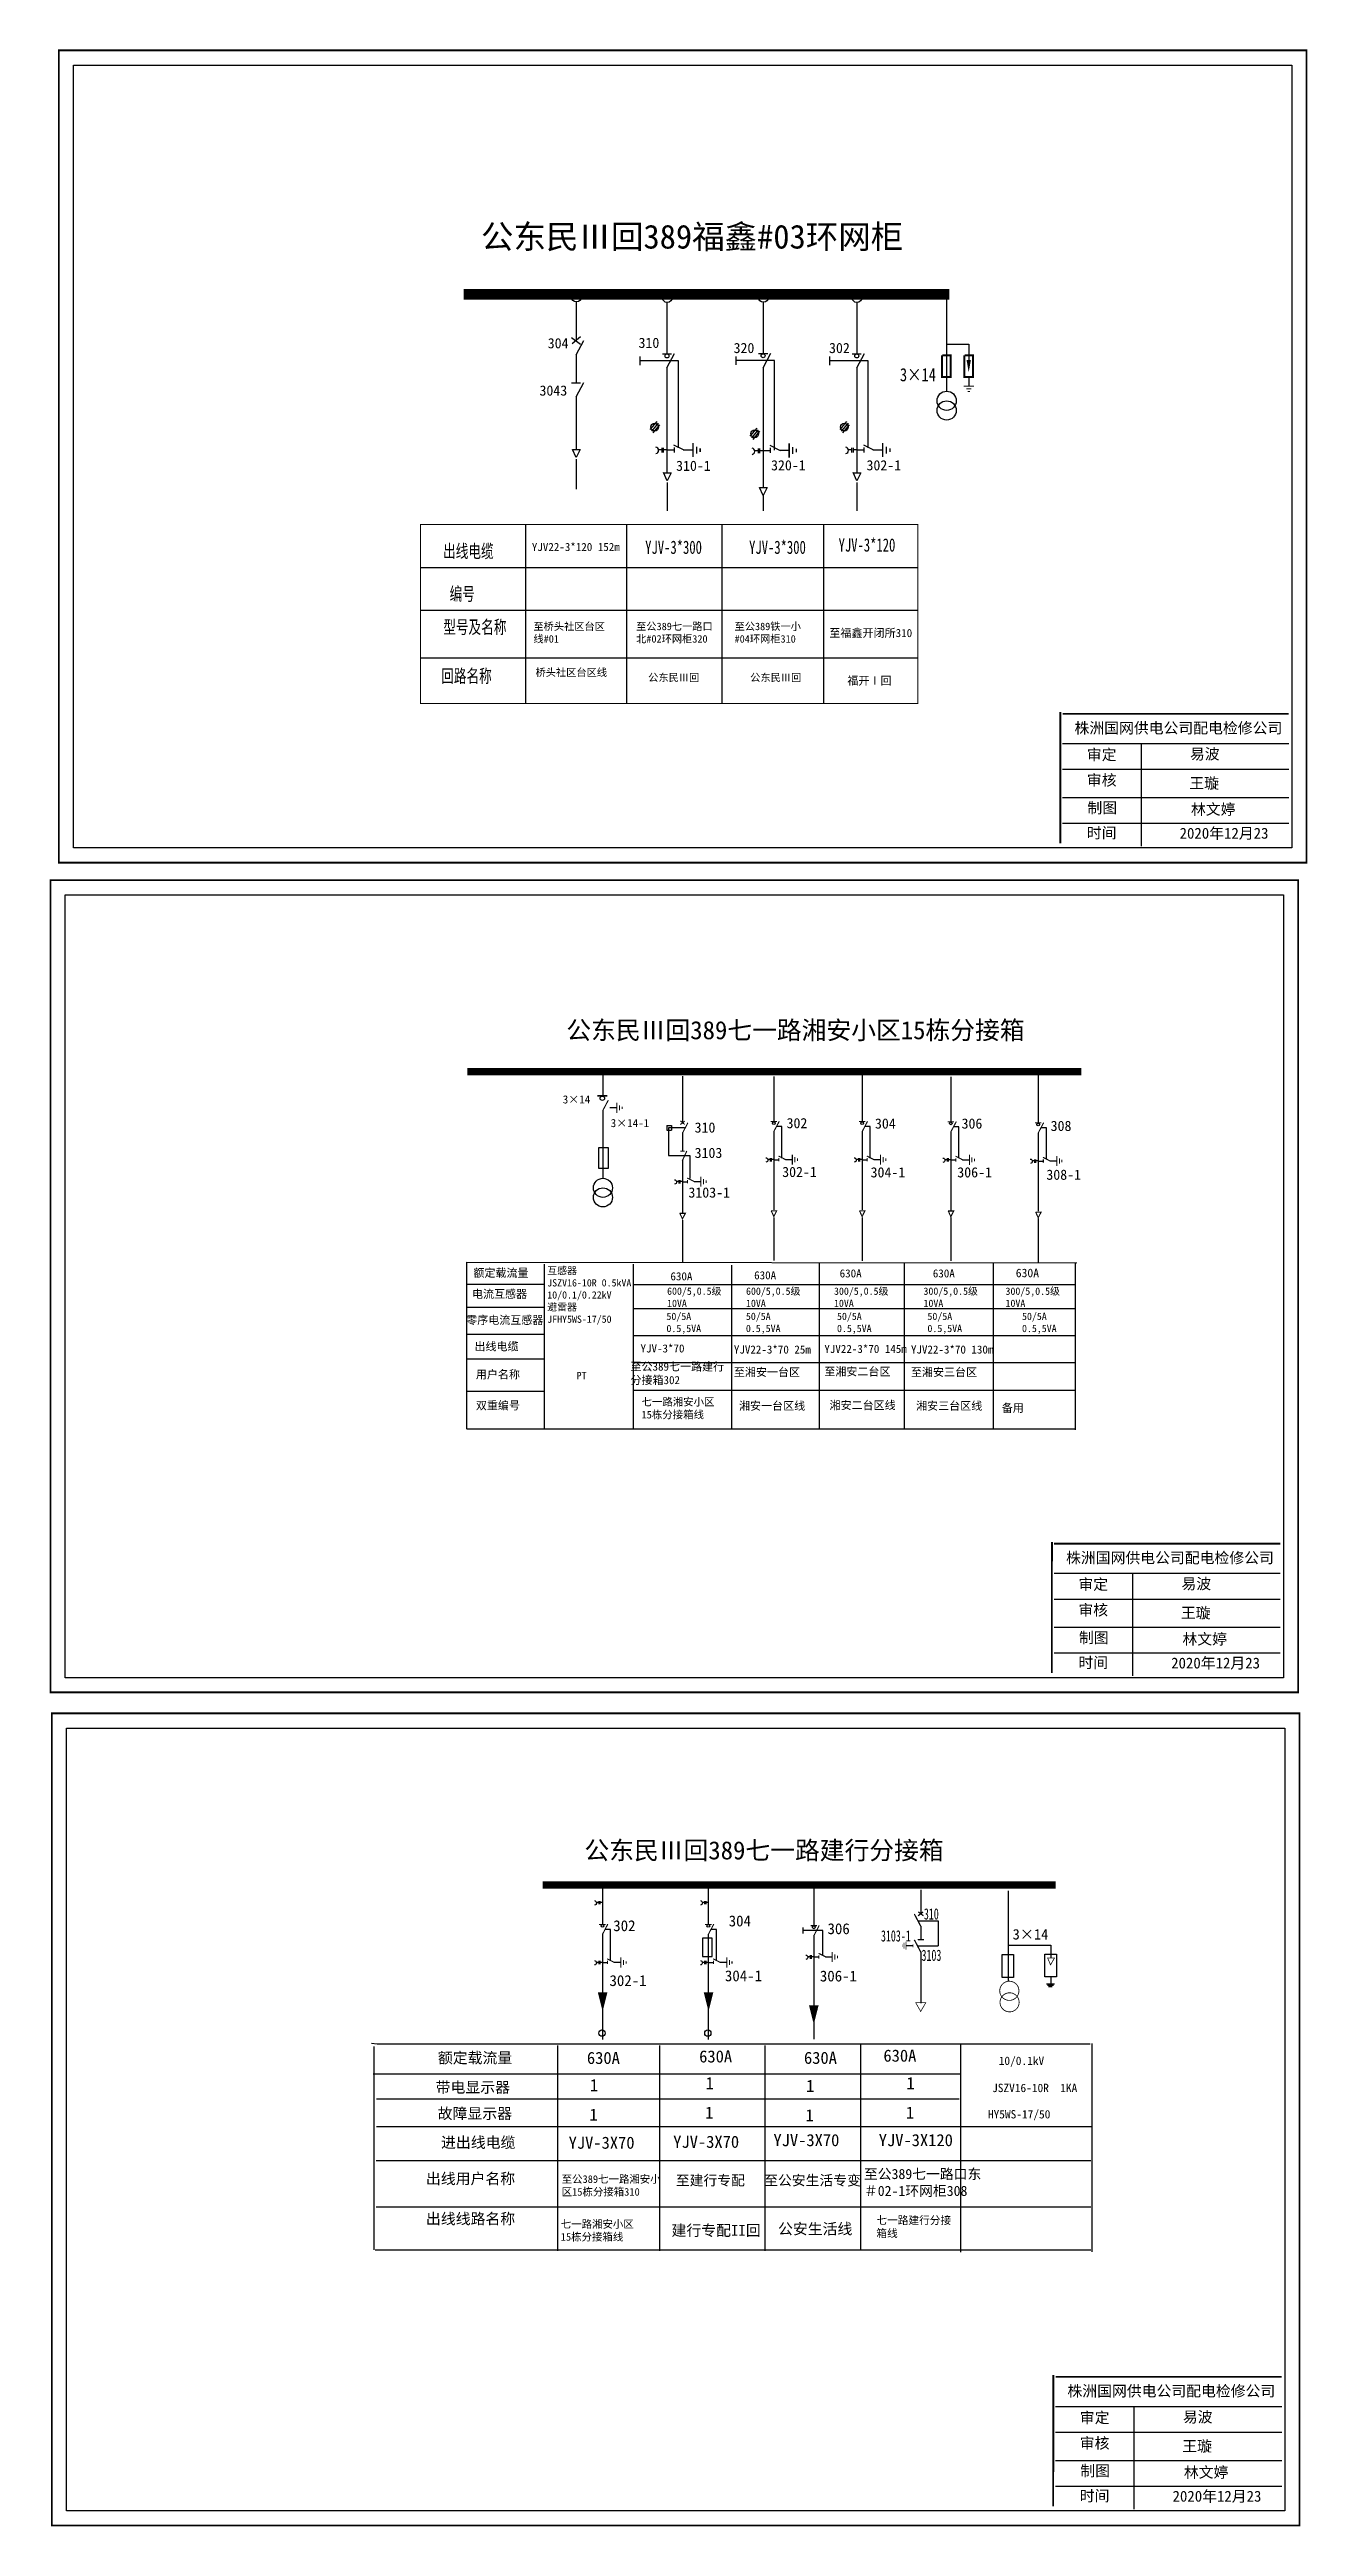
# Model space of a CAD drawing. Extents: x -57 to 343, y -124 to 126.
# Drawn here: x 216.5 to 343, y -124.4 to 124.8 of the extents above; entities that cross this region are included whole.
import ezdxf

# ---------------------------------------------------------------- set-up
doc = ezdxf.new("R2010")
doc.units = 0
doc.header["$LTSCALE"] = 0.774411
doc.linetypes.add('ACAD_ISO02W100', pattern=[15, 12, -3])
doc.linetypes.add('CENTER', pattern=[50.8, 31.75, -6.35, 6.35, -6.35])
doc.layers.get('0').update_dxf_attribs({"linetype": 'CONTINUOUS'})
for name, color, linetype in [('1', 7, 'CONTINUOUS'), ('110KV线路', 2, 'CONTINUOUS'), ('2', 7, 'CONTINUOUS')]:
    doc.layers.add(name, color=color, linetype=linetype)
doc.styles.add('DXFS', font='', dxfattribs={"width": 0.7})
doc.styles.add('HZ', font='')
doc.styles.add('hztxt_txtstyle_0.00_0_0', font='simkai.ttf')
doc.styles.add('hztxt_txtstyle_2.70_0_0', font='simkai.ttf', dxfattribs={"height": 2.7})
doc.styles.add('ST', font='', dxfattribs={"width": 0.8})
doc.styles.get("Standard").update_dxf_attribs({"font": '', "height": 2.5})
doc.styles.add('字体', font='', dxfattribs={"height": 2.5})
doc.styles.add('宋体', font='')
doc.styles.get('DXFS').set_extended_font_data('SimSun')
doc.styles.get('HZ').set_extended_font_data('SimSun')
doc.styles.get('ST').set_extended_font_data('SimSun')
doc.styles.get('Standard').set_extended_font_data('SimSun')
doc.styles.get('字体').set_extended_font_data('SimSun')
doc.styles.get('宋体').set_extended_font_data('SimSun')

msp = doc.modelspace()

# ---------------------------------------------------------------- texts
for s, p in [('304', (266.58, 94.72)), ('310', (275.71, 94.76)), ('320', (285.27, 94.24)), ('302', (294.87, 94.24)), ('3043', (265.75, 89.96)), ('310-1', (279.49, 82.39)), ('320-1', (289.04, 82.44)), ('302-1', (298.64, 82.44)), ('310', (281.35, 15.82)), ('302', (290.6, 16.26)), ('304', (299.49, 16.22)), ('306', (308.2, 16.22)), ('308', (317.16, 15.98)), ('3103', (281.35, 13.27)), ('3103-1', (280.73, 9.28)), ('302-1', (290.16, 11.35)), ('304-1', (299.05, 11.31)), ('306-1', (307.77, 11.31)), ('308-1', (316.73, 11.07))]:
    msp.add_text(s, height=1.024).set_placement(p)
at = {"style": 'HZ'}
for s, p in [('至福鑫开闭所310', (294.9, 65.67)), ('福开Ⅰ回', (296.71, 60.87))]:
    msp.add_text(s, height=0.815, dxfattribs=at).set_placement(p)
at = {"color": 0, "linetype": 'Continuous', "style": 'hztxt_txtstyle_2.70_0_0'}
for s, p in [('3×14', (268.09, 18.75)), ('3×14-1', (272.91, 16.37))]:
    msp.add_text(s, height=0.813, dxfattribs=at).set_placement(p)
at = {"style": '宋体', "width": 0.65}
for s, p in [('310', (304.41, -63.35)), ('3103-1', (300.09, -65.56)), ('3103', (304.17, -67.51))]:
    msp.add_text(s, height=1.13, dxfattribs=at).set_placement(p)
at = {"color": 0}
for s, height, p in [('3×14', 1.053, (313.34, -65.36)), ('10/0.1kV', 0.84, (311.94, -77.98)), ('JSZV16-10R  1KA', 0.8397, (311.27, -80.71)), ('HY5WS-17/50', 0.8397, (310.85, -83.36))]:
    msp.add_text(s, height=height, dxfattribs=at).set_placement(p)
at = {"color": 0, "linetype": 'Continuous', "attachment_point": 1}
for s, insert, char_height, width, style in [('{\\fSimSun|b0|i0|c134|p2;YJV22-3*120 152m}', (264.98, 75.14), 0.8125, 13.0993, 'hztxt_txtstyle_2.70_0_0'), ('\\f\uffbfﾬￌﾣﾤ_GB2312|b0|i0|c134|p49;审定', (320.8, 54.39, 0.01), 1.0944, 8.5588, '字体'), ('\\f\uffbfﾬￌﾣﾤ_GB2312|b0|i0|c134|p49;审核', (320.8, 51.82, 0.01), 1.0944, 8.5588, '字体'), ('\\f\uffbfﾬￌﾣﾤ_GB2312|b0|i0|c134|p49;制图', (320.86, 49.04, 0.01), 1.0944, 8.5588, '字体'), ('林文婷', (331.27, 48.89, 0.01), 1.094, 8.5588, '字体'), ('\\f\uffbfﾬￌﾣﾤ_GB2312|b0|i0|c134|p49;时间', (320.8, 46.52, 0.01), 1.0944, 8.5588, '字体'), ('{\\fSimSun|b0|i0|c134|p2;电流互感器}', (258.96, -0.01), 0.8125, 13.0993, 'hztxt_txtstyle_2.70_0_0'), ('{\\fSimSun|b0|i0|c134|p2;额定载流量}', (259.1, 2.11), 0.8125, 13.0993, 'hztxt_txtstyle_2.70_0_0'), ('\\A1;{\\fSimSun|b0|i0|c134|p2;互感器\\PJSZV16-10R 0.5kVA\\P10/0.1/0.22kV\\P避雷器\\PJFHY5WS-17/50}', (266.53, 2.29), 0.7313, 13.4846, 'hztxt_txtstyle_2.70_0_0'), ('\\A1;{\\fSimSun|b0|i0|c134|p2;600/5,0.5级\\P10VA}', (278.58, 0.23), 0.7313, 13.4846, 'hztxt_txtstyle_2.70_0_0'), ('{\\fSimSun|b0|i0|c134|p2;630A}', (278.92, 1.77), 0.8125, 13.0993, 'hztxt_txtstyle_2.70_0_0'), ('\\A1;{\\fSimSun|b0|i0|c134|p2;600/5,0.5级\\P10VA}', (286.52, 0.23), 0.7313, 13.4846, 'hztxt_txtstyle_2.70_0_0'), ('{\\fSimSun|b0|i0|c134|p2;630A}', (287.34, 1.87), 0.8125, 13.0993, 'hztxt_txtstyle_2.70_0_0'), ('\\A1;{\\fSimSun|b0|i0|c134|p2;300/5,0.5级\\P10VA}', (295.37, 0.23), 0.7313, 13.4846, 'hztxt_txtstyle_2.70_0_0'), ('{\\fSimSun|b0|i0|c134|p2;630A}', (295.94, 2.06), 0.8125, 13.0993, 'hztxt_txtstyle_2.70_0_0'), ('\\A1;{\\fSimSun|b0|i0|c134|p2;300/5,0.5级\\P10VA}', (304.37, 0.23), 0.7313, 13.4846, 'hztxt_txtstyle_2.70_0_0'), ('{\\fSimSun|b0|i0|c134|p2;630A}', (305.31, 2.06), 0.8125, 13.0993, 'hztxt_txtstyle_2.70_0_0'), ('\\A1;{\\fSimSun|b0|i0|c134|p2;300/5,0.5级\\P10VA}', (312.62, 0.23), 0.7313, 13.4846, 'hztxt_txtstyle_2.70_0_0'), ('{\\fSimSun|b0|i0|c134|p2;630A}', (313.65, 2.13), 0.8611, 6.9242, 'hztxt_txtstyle_0.00_0_0'), ('{\\fSimSun|b0|i0|c134|p2;50/5A\\P0.5,5VA}', (278.52, -2.3), 0.7313, 13.0993, 'hztxt_txtstyle_2.70_0_0'), ('{\\fSimSun|b0|i0|c134|p2;50/5A\\P0.5,5VA}', (286.51, -2.3), 0.7313, 13.0993, 'hztxt_txtstyle_2.70_0_0'), ('{\\fSimSun|b0|i0|c134|p2;50/5A\\P0.5,5VA}', (295.67, -2.3), 0.7313, 13.0993, 'hztxt_txtstyle_2.70_0_0'), ('{\\fSimSun|b0|i0|c134|p2;50/5A\\P0.5,5VA}', (304.77, -2.3), 0.7313, 13.0993, 'hztxt_txtstyle_2.70_0_0'), ('{\\fSimSun|b0|i0|c134|p2;50/5A\\P0.5,5VA}', (314.28, -2.3), 0.7313, 13.0993, 'hztxt_txtstyle_2.70_0_0'), ('{\\fSimSun|b0|i0|c134|p2;零序电流互感器}', (258.38, -2.63), 0.8125, 13.0993, 'hztxt_txtstyle_2.70_0_0'), ('{\\fSimSun|b0|i0|c134|p2;出线电缆}', (259.21, -5.29), 0.8125, 13.0993, 'hztxt_txtstyle_2.70_0_0'), ('{\\fSimSun|b0|i0|c134|p2;至公389七一路建行分接箱302}', (274.9, -7.32), 0.8125, 10.3046, 'hztxt_txtstyle_2.70_0_0'), ('{\\fSimSun|b0|i0|c134|p2;YJV-3*70 }', (275.91, -5.49), 0.8125, 13.0993, 'hztxt_txtstyle_2.70_0_0'), ('{\\fSimSun|b0|i0|c134|p2;YJV22-3*70 25m}', (285.3, -5.6), 0.8125, 13.0993, 'hztxt_txtstyle_2.70_0_0'), ('{\\fSimSun|b0|i0|c134|p2;YJV22-3*70 145m}', (294.4, -5.54), 0.8125, 13.0993, 'hztxt_txtstyle_2.70_0_0'), ('{\\fSimSun|b0|i0|c134|p2;YJV22-3*70 130m}', (303.11, -5.6), 0.8125, 13.0993, 'hztxt_txtstyle_2.70_0_0'), ('{\\fSimSun|b0|i0|c134|p2;用户名称}', (259.35, -8.11), 0.8125, 13.0993, 'hztxt_txtstyle_2.70_0_0'), ('{\\fSimSun|b0|i0|c134|p2;PT}', (269.48, -8.26), 0.7342, 5.7118, 'hztxt_txtstyle_0.00_0_0'), ('{\\fSimSun|b0|i0|c134|p2;至湘安一台区}', (285.3, -7.88), 0.8125, 10.3046, 'hztxt_txtstyle_2.70_0_0'), ('{\\fSimSun|b0|i0|c134|p2;至湘安二台区}', (294.4, -7.82), 0.8125, 10.3046, 'hztxt_txtstyle_2.70_0_0'), ('{\\fSimSun|b0|i0|c134|p2;至湘安三台区}', (303.11, -7.88), 0.8125, 10.3046, 'hztxt_txtstyle_2.70_0_0'), ('{\\fSimSun|b0|i0|c134|p2;双重编号}', (259.35, -11.23), 0.8125, 13.0993, 'hztxt_txtstyle_2.70_0_0'), ('{\\fSimSun|b0|i0|c134|p2;湘安一台区线}', (285.82, -11.27), 0.8125, 10.3046, 'hztxt_txtstyle_2.70_0_0'), ('{\\fSimSun|b0|i0|c134|p2;湘安二台区线}', (294.92, -11.21), 0.8125, 10.3046, 'hztxt_txtstyle_2.70_0_0'), ('{\\fSimSun|b0|i0|c134|p2;湘安三台区线}', (303.63, -11.27), 0.8125, 10.3046, 'hztxt_txtstyle_2.70_0_0'), ('{\\fSimSun|b0|i0|c134|p2;备用}', (312.24, -11.48), 0.8125, 10.3046, 'hztxt_txtstyle_2.70_0_0'), ('\\f\uffbfﾬￌﾣﾤ_GB2312|b0|i0|c134|p49;审定', (319.95, -29.08, 0.01), 1.0944, 8.5588, '字体'), ('\\f\uffbfﾬￌﾣﾤ_GB2312|b0|i0|c134|p49;审核', (319.95, -31.66, 0.01), 1.0944, 8.5588, '字体'), ('\\f\uffbfﾬￌﾣﾤ_GB2312|b0|i0|c134|p49;制图', (320.01, -34.44, 0.01), 1.0944, 8.5588, '字体'), ('林文婷', (330.42, -34.59, 0.01), 1.094, 8.5588, '字体'), ('\\f\uffbfﾬￌﾣﾤ_GB2312|b0|i0|c134|p49;时间', (319.95, -36.95, 0.01), 1.0944, 8.5588, '字体'), ('\\f\uffbfﾬￌﾣﾤ_GB2312|b0|i0|c134|p49;审定', (320.09, -112.91, 0.01), 1.0944, 8.5588, '字体'), ('\\f\uffbfﾬￌﾣﾤ_GB2312|b0|i0|c134|p49;审核', (320.09, -115.48, 0.01), 1.0944, 8.5588, '字体'), ('\\f\uffbfﾬￌﾣﾤ_GB2312|b0|i0|c134|p49;制图', (320.15, -118.26, 0.01), 1.0944, 8.5588, '字体'), ('林文婷', (330.56, -118.41, 0.01), 1.094, 8.5588, '字体'), ('\\f\uffbfﾬￌﾣﾤ_GB2312|b0|i0|c134|p49;时间', (320.09, -120.78, 0.01), 1.0944, 8.5588, '字体')]:
    msp.add_mtext(s, dxfattribs=dict(at, insert=insert, char_height=char_height, width=width, style=style))
at = {"color": 1, "char_height": 0.7533, "attachment_point": 1}
for s, insert, width in [('{\\C7;至桥头社区台区线#01}', (265.14, 67.12), 7.8617), ('{\\C7;至公389七一路口北#02环网柜320}', (275.47, 67.12), 7.8617), ('{\\C7;至公389铁一小#04环网柜310}', (285.37, 67.12), 7.8617), ('{\\C7;桥头社区台区线}', (265.35, 62.49), 7.8617), ('{\\C7;公东民Ⅲ回}', (276.68, 61.97), 6.3437), ('{\\C7;公东民Ⅲ回}', (286.94, 61.97), 6.3437)]:
    msp.add_mtext(s, dxfattribs=dict(at, insert=insert, width=width))
at = {"color": 7, "linetype": 'Continuous', "attachment_point": 1, "style": '字体'}
for s, insert, char_height, width in [('株洲国网供电公司配电检修公司', (319.56, 57.07), 1.0944, 29.9201), ('易波', (331.17, 54.46, 0.01), 1.094, 8.5588), ('王璇', (331.11, 51.52, 0.01), 1.094, 8.5588), ('2020年12月23', (330.13, 46.48, 0.01), 1.094, 16.0081), ('株洲国网供电公司配电检修公司', (318.71, -26.41), 1.0944, 29.9201), ('易波', (330.32, -29.02, 0.01), 1.094, 8.5588), ('王璇', (330.26, -31.95, 0.01), 1.094, 8.5588), ('2020年12月23', (329.28, -37, 0.01), 1.094, 16.0081), ('株洲国网供电公司配电检修公司', (318.85, -110.23), 1.0944, 29.9201), ('易波', (330.46, -112.84, 0.01), 1.094, 8.5588), ('王璇', (330.4, -115.78, 0.01), 1.094, 8.5588), ('2020年12月23', (329.42, -120.82, 0.01), 1.094, 16.0081)]:
    msp.add_mtext(s, dxfattribs=dict(at, insert=insert, char_height=char_height, width=width))
at = {"color": 1, "linetype": 'Continuous', "attachment_point": 1, "style": '字体'}
for s, insert, char_height, width in [('{\\C7;七一路湘安小区\\P15栋分接箱线}', (276.01, -10.89), 0.7683, 10.8533), ('{\\C7;至公389七一路湘安小区15栋分接箱310}', (267.98, -89.08), 0.7683, 10.8533), ('{\\f\uffbfﾬￌﾣﾤ_GB2312|b0|i0|c134|p49;\\C7;至建行专配}', (279.46, -89.08), 1.0186, 10.8533), ('{\\f\uffbfﾬￌﾣﾤ_GB2312|b0|i0|c134|p49;\\C7;至公安生活专变}', (288.35, -89.08), 1.0186, 10.8533), ('{\\C7;至公389七一路口东＃02-1环网柜308}', (298.38, -88.44), 1.0186, 12.0927), ('{\\C7;七一路湘安小区\\P15栋分接箱线}', (267.89, -93.61), 0.7683, 10.8533), ('{\\C7;七一路建行分接箱线}', (299.63, -93.21), 0.7883, 8.1139)]:
    msp.add_mtext(s, dxfattribs=dict(at, insert=insert, char_height=char_height, width=width))
at = {"layer": '1'}
for s, style, width, p in [('3×14', 'ST', 0.8, (302, 91.4)), ('出线电缆', 'DXFS', 0.7, (256.05, 73.65)), ('YJV-3*300', 'DXFS', 0.7, (276.38, 74.04)), ('YJV-3*300', 'DXFS', 0.7, (286.83, 74.04)), ('YJV-3*120', 'DXFS', 0.7, (295.83, 74.27)), ('编号', 'DXFS', 0.7, (256.71, 69.35)), ('型号及名称', 'DXFS', 0.7, (256.07, 66.01))]:
    msp.add_text(s, height=1.332, dxfattribs=dict(at, style=style, width=width)).set_placement(p)
at = {"layer": '1', "style": 'HZ'}
for s, height, p in [('公东民Ⅲ回389七一路湘安小区15栋分接箱', 1.8271, (268.45, 25.21)), ('公东民Ⅲ回389七一路建行分接箱', 1.8271, (270.27, -57.3)), ('302', 1.096, (273.17, -64.52)), ('304', 1.096, (284.78, -64.04)), ('306', 1.096, (294.72, -64.82)), ('302-1', 1.096, (272.79, -70.04)), ('304-1', 1.096, (284.4, -69.56)), ('306-1', 1.096, (293.95, -69.58)), ('额定载流量', 1.096, (255.53, -77.81)), ('带电显示器', 1.096, (255.31, -80.77)), ('故障显示器', 1.096, (255.51, -83.41)), ('进出线电缆', 1.096, (255.85, -86.32)), ('出线用户名称', 1.096, (254.33, -89.96)), ('出线线路名称', 1.096, (254.33, -94)), ('建行专配II回', 1.096, (279.03, -95.17)), ('公安生活线', 1.096, (289.74, -95.02))]:
    msp.add_text(s, height=height, dxfattribs=at).set_placement(p)
at = {"layer": '1'}
for s, height, p in [('630A', 1.218, (270.52, -77.88)), ('630A', 1.218, (281.81, -77.73)), ('630A', 1.218, (292.35, -77.87)), ('630A', 1.218, (300.34, -77.65)), ('1', 1.22, (270.82, -80.62)), ('1', 1.22, (282.46, -80.42)), ('1', 1.22, (292.56, -80.69)), ('1', 1.22, (302.65, -80.42)), ('1', 1.22, (282.41, -83.39)), ('1', 1.22, (302.6, -83.39)), ('1', 1.22, (270.77, -83.59)), ('1', 1.22, (292.5, -83.66)), ('YJV-3X70', 1.218, (268.68, -86.41)), ('YJV-3X70', 1.218, (279.2, -86.32)), ('YJV-3X70', 1.218, (289.28, -86.15)), ('YJV-3X120', 1.218, (299.87, -86.15))]:
    msp.add_text(s, height=height, dxfattribs=at).set_placement(p)
at = {"layer": '1', "attachment_point": 1}
for s, insert, char_height, width, style in [('公东民Ⅲ回389福鑫#03环网柜', (259.86, 107.15), 2.397, 44.1437, '宋体'), ('回路名称', (255.86, 62.42), 1.332, 7.1297, 'DXFS')]:
    msp.add_mtext(s, dxfattribs=dict(at, insert=insert, char_height=char_height, width=width, style=style))

# ---------------------------------------------------------------- blocks, each defined once
blk = doc.blocks.new('JD')
for points in [[(-2, 0.2), (-2, -0.2), (2, 0.2), (2, -0.2)], [(1, -1.2), (1, -0.8), (-1, -1.2), (-1, -0.8)], [(-0.5, -1.8), (-0.5, -2.2), (0.5, -1.8), (0.5, -2.2)]]:
    blk.add_trace(points)

# ---------------------------------------------------------------- linework, layer by layer
for p, q in [((269.44, 99.36), (269.44, 95.48)), ((278.57, 99.33), (278.57, 94.19)), ((288.24, 99.35), (288.24, 94.21)), ((297.66, 99.33), (297.66, 94.19)), ((269.43, 94.07), (270.2, 95.52)), ((269.44, 94.05), (269.44, 91.26)), ((275.83, 93.89), (275.83, 93.03)), ((278.12, 94.17), (279.03, 94.17)), ((278.57, 92.75), (279.34, 94.21)), ((278.57, 92.79), (278.57, 82.24)), ((285.5, 93.91), (285.5, 93.05)), ((287.79, 94.19), (288.7, 94.19)), ((288.24, 92.77), (289.01, 94.23)), ((288.24, 92.81), (288.24, 80.69)), ((294.92, 93.89), (294.92, 93.03)), ((297.21, 94.17), (298.11, 94.17)), ((297.66, 92.75), (298.43, 94.21)), ((297.66, 92.79), (297.66, 82.24)), ((268.98, 91.25), (269.88, 91.25)), ((269.43, 89.83), (270.2, 91.29)), ((269.44, 89.8), (269.44, 84.57)), ((277.54, 87.36), (276.86, 86.54)), ((296.63, 87.36), (295.95, 86.54)), ((277.69, 87.2), (277.02, 86.38)), ((277.83, 87.03), (277.15, 86.22)), ((279.24, 85), (280.27, 84.49)), ((279.28, 84.73), (279.28, 84.25)), ((287.6, 86.69), (286.92, 85.88)), ((287.75, 86.53), (287.07, 85.72)), ((287.89, 86.37), (287.21, 85.55)), ((288.91, 84.96), (289.94, 84.45)), ((296.78, 87.2), (296.1, 86.38)), ((296.91, 87.03), (296.23, 86.22)), ((298.33, 85), (299.35, 84.49)), ((298.37, 84.73), (298.37, 84.25)), ((269.06, 84.53), (269.84, 84.53)), ((269.44, 83.74), (269.07, 84.54)), ((269.84, 84.53), (269.44, 83.74)), ((278.06, 84.5), (277.73, 84.5)), ((278.06, 84.71), (278.06, 84.25)), ((278.2, 84.71), (278.2, 84.25)), ((278.57, 84.5), (278.2, 84.5)), ((278.57, 84.49), (279.28, 84.49)), ((280.21, 84.51), (281.17, 84.51)), ((287.73, 84.41), (287.4, 84.41)), ((287.73, 84.63), (287.73, 84.16)), ((287.87, 84.63), (287.87, 84.16)), ((288.24, 84.41), (287.87, 84.41)), ((288.24, 84.45), (288.95, 84.45)), ((288.95, 84.69), (288.95, 84.21)), ((289.88, 84.47), (290.84, 84.47)), ((297.14, 84.5), (296.82, 84.5)), ((297.14, 84.71), (297.14, 84.25)), ((297.29, 84.71), (297.29, 84.25)), ((297.66, 84.5), (297.29, 84.5)), ((297.66, 84.49), (298.37, 84.49)), ((299.29, 84.51), (300.26, 84.51)), ((278.2, 82.19), (278.98, 82.19)), ((278.58, 81.4), (278.21, 82.21)), ((278.98, 82.19), (278.58, 81.4)), ((287.87, 80.7), (288.65, 80.7)), ((288.25, 79.91), (287.88, 80.71)), ((288.65, 80.7), (288.25, 79.91)), ((297.28, 82.19), (298.06, 82.19)), ((297.66, 81.4), (297.29, 82.21)), ((298.06, 82.19), (297.66, 81.4)), ((264.34, 76.99), (264.34, 58.99)), ((274.5, 76.99), (274.5, 58.99)), ((284.1, 76.99), (284.1, 58.99)), ((294.31, 76.99), (294.31, 58.99)), ((304.09, -60.35), (304.09, -62.82)), ((303.81, -63.48), (305.85, -63.48)), ((304.09, -64.01), (304.09, -65.37)), ((305.85, -63.48), (305.85, -66)), ((303.32, -66), (302.63, -66)), ((303.77, -66), (305.85, -66)), ((304.09, -66.61), (304.09, -71.75))]:
    msp.add_line(p, q)
at = {"color": 0, "linetype": 'Continuous'}
for p, q in [((268.98, 95.82), (269.88, 95.14)), ((269.88, 95.86), (269.03, 95.18)), ((318.36, 54.96, 0.01), (341.11, 54.96, 0.01)), ((326.25, 54.96, 0.01), (326.25, 44.62, 0.01)), ((318.36, 52.37, 0.01), (341.11, 52.37, 0.01)), ((318.36, 49.54, 0.01), (341.11, 49.54, 0.01)), ((318.36, 46.95, 0.01), (341.11, 46.95, 0.01)), ((258.41, 2.77), (319.8, 2.71)), ((258.44, -14.03), (258.44, 2.77)), ((266.22, 2.59), (266.22, -14.03)), ((275.16, 2.59), (275.16, -14.03)), ((293.87, 2.74), (293.87, -14.02)), ((302.44, 2.74), (302.44, -14.02)), ((311.37, 2.73), (311.37, -14.04)), ((319.62, 2.67), (319.62, -14.09)), ((275.16, 0.53), (319.62, 0.53)), ((285.06, 2.48), (285.06, -14.02)), ((275.16, -1.88), (319.62, -1.88)), ((275.16, -4.58), (319.62, -4.58)), ((275.16, -7.31), (319.62, -7.31)), ((275.16, -10.09), (319.62, -10.09)), ((319.62, -14.03), (258.49, -14.03)), ((317.5, -28.51, 0.01), (340.26, -28.51, 0.01)), ((325.4, -28.51, 0.01), (325.4, -38.85, 0.01)), ((317.5, -31.11, 0.01), (340.26, -31.11, 0.01)), ((317.5, -33.93, 0.01), (340.26, -33.93, 0.01)), ((317.5, -36.52, 0.01), (340.26, -36.52, 0.01)), ((312.89, -65.92), (317.17, -65.92)), ((317.17, -65.92), (317.17, -67.2)), ((317.18, -69.12), (317.18, -69.87)), ((317.54, -69.85), (316.75, -69.85)), ((317.43, -69.98), (316.85, -69.98)), ((317.32, -70.13), (316.94, -70.13)), ((317.65, -112.34, 0.01), (340.4, -112.34, 0.01)), ((325.54, -112.34, 0.01), (325.54, -122.68, 0.01)), ((317.65, -114.93, 0.01), (340.4, -114.93, 0.01)), ((317.65, -117.76, 0.01), (340.4, -117.76, 0.01)), ((317.65, -120.35, 0.01), (340.4, -120.35, 0.01))]:
    msp.add_line(p, q, dxfattribs=at)
at = {"linetype": 'ACAD_ISO02W100'}
for p, q in [((279.72, 93.46), (275.83, 93.46)), ((279.72, 84.72), (279.72, 93.46)), ((289.39, 93.48), (285.5, 93.48)), ((289.39, 84.46), (289.39, 93.48)), ((298.8, 93.46), (294.92, 93.46)), ((298.8, 84.72), (298.8, 93.46))]:
    msp.add_line(p, q, dxfattribs=at)
at = {"linetype": 'CENTER'}
for p, q in [((269.44, 83.57), (269.44, 80.55)), ((278.58, 81.23), (278.58, 78.36)), ((288.25, 79.95), (288.25, 78.38)), ((297.66, 81.23), (297.66, 78.36))]:
    msp.add_line(p, q, dxfattribs=at)
at = {"linetype": 'Continuous'}
for p, q in [((253.79, 72.68), (303.8, 72.68)), ((253.79, 68.38), (303.8, 68.38)), ((253.79, 63.59), (303.8, 63.59))]:
    msp.add_line(p, q, dxfattribs=at)
at = {"color": 0}
for p, q in [((272.11, 21.96), (272.11, 19.55)), ((280.13, 21.5), (280.13, 16.8)), ((289.31, 21.46), (289.31, 16.94)), ((298.2, 21.93), (298.2, 16.94)), ((307.12, 21.44), (307.12, 16.92)), ((315.91, 21.8), (315.91, 16.81)), ((272.12, 18.06), (272.12, 11.23)), ((272.84, 18.33), (273.53, 18.33)), ((278.57, 16.54), (279.01, 16.54)), ((278.57, 16.54), (278.57, 16.06)), ((278.57, 16.06), (279.01, 16.06)), ((279.01, 16.54), (279.01, 16.06)), ((280.13, 15.8), (280.13, 13.99)), ((289.31, 15.94), (289.31, 8.04)), ((298.2, 15.94), (298.2, 8.04)), ((307.12, 15.92), (307.12, 8.01)), ((315.91, 15.81), (315.91, 7.91)), ((280.13, 13.08), (280.13, 7.73)), ((289.31, 13.09), (289.82, 13.09)), ((290.48, 13.11), (291.17, 13.11)), ((298.2, 13.09), (298.7, 13.09)), ((299.36, 13.11), (300.05, 13.11)), ((307.12, 13.07), (307.63, 13.07)), ((308.29, 13.09), (308.98, 13.09)), ((315.91, 12.96), (316.42, 12.96)), ((317.08, 12.98), (317.77, 12.98)), ((280.13, 10.88), (280.63, 10.88)), ((281.29, 10.9), (281.98, 10.9)), ((266.29, 0.52), (258.45, 0.52)), ((266.26, -1.79), (258.42, -1.79)), ((266.26, -4.51), (258.42, -4.51)), ((266.23, -6.99), (258.39, -6.99)), ((266.26, -10.22), (258.42, -10.22)), ((312.88, -60.47), (312.88, -69.57))]:
    msp.add_line(p, q, dxfattribs=at)
at = {"color": 0, "linetype": 'ACAD_ISO02W100'}
for p, q in [((280.35, 16.29), (278.71, 16.29)), ((278.71, 16.29), (278.71, 13.5)), ((278.71, 13.5), (280.87, 13.5)), ((280.87, 13.5), (280.87, 11.2))]:
    msp.add_line(p, q, dxfattribs=at)
at = {"color": 0, "linetype": 'CENTER'}
for p, q in [((280.13, 7.01), (280.13, 2.79)), ((289.32, 7.29), (289.32, 2.94)), ((298.2, 7.29), (298.2, 2.9)), ((307.12, 7.27), (307.12, 2.92)), ((315.91, 7.16), (315.91, 2.77))]:
    msp.add_line(p, q, dxfattribs=at)
at = {"color": 0, "linetype": 'Continuous', "const_width": 0.182, "elevation": 0.01}
for points in [[(217.41, 124.69), (342.9, 124.69), (342.9, 42.98), (217.41, 42.98)], [(216.56, 41.21), (342.05, 41.21), (342.05, -40.49), (216.56, -40.49)], [(216.7, -42.61), (342.19, -42.61), (342.19, -124.32), (216.7, -124.32)]]:
    msp.add_lwpolyline(points, close=True, dxfattribs=at)
at = {"color": 0, "linetype": 'Continuous', "elevation": 0.01}
for points in [[(218.89, 123.21), (341.42, 123.21), (341.42, 44.46), (218.89, 44.46)], [(218.04, 39.73), (340.57, 39.73), (340.57, -39.02), (218.04, -39.02)], [(218.18, -44.09), (340.71, -44.09), (340.71, -122.84), (218.18, -122.84)]]:
    msp.add_lwpolyline(points, close=True, dxfattribs=at)
for points, const_width in [([(258.12, 100.14), (306.98, 100.14)], 1.08), ([(304.09, -64.01), (303.45, -62.8)], 0.128), ([(304.34, -62.58), (303.82, -62.98)], 0.128), ([(303.85, -62.58), (304.37, -62.98)], 0.128), ([(302.23, -65.85), (302.23, -66.13)], 0.056), ([(302.42, -65.68), (302.42, -66.29)], 0.056), ([(302.62, -65.59), (302.62, -66.38)], 0.056), ([(303.32, -65.86), (303.32, -66.14)], 0.056), ([(304.09, -66.61), (303.45, -65.39)], 0.128), ([(304.42, -65.38), (303.77, -65.36)], 0.128)]:
    msp.add_lwpolyline(points, dxfattribs=dict(const_width=const_width))
at = {"linetype": 'Continuous', "const_width": 0.108}
msp.add_lwpolyline([(269.37, 76.99), (253.79, 76.99), (253.79, 58.99), (303.8, 58.99), (303.81, 76.99), (269.37, 76.99)], dxfattribs=at)
at = {"color": 0, "linetype": 'Continuous', "const_width": 0.182, "elevation": 0.01}
for points in [[(318.14, 58.12), (318.13, 44.92)], [(317.29, -25.36), (317.28, -38.55)], [(317.43, -109.18), (317.42, -122.38)]]:
    msp.add_lwpolyline(points, dxfattribs=at)
at = {"color": 0, "linetype": 'Continuous', "const_width": 0.182}
for points in [[(318.36, 57.94), (341.11, 57.94)], [(317.5, -25.54), (340.26, -25.54)], [(317.65, -109.36), (340.4, -109.36)]]:
    msp.add_lwpolyline(points, dxfattribs=at)
at = {"color": 0}
for points, const_width in [([(258.49, 21.96), (320.23, 21.96)], 0.731), ([(271.56, 19.52), (272.58, 19.52)], 0.174), ([(272.12, 18.04), (272.67, 19.08)], 0.11), ([(279.92, 16.63), (280.36, 16.97)], 0.11), ([(279.92, 17), (280.35, 16.64)], 0.11), ([(280.13, 15.77), (280.68, 16.81)], 0.11), ([(288.99, 16.93), (289.64, 16.93)], 0.11), ([(289.31, 15.91), (289.86, 16.95)], 0.11), ([(297.87, 16.93), (298.52, 16.93)], 0.11), ([(298.2, 15.91), (298.74, 16.95)], 0.11), ([(306.8, 16.9), (307.45, 16.9)], 0.11), ([(307.12, 15.89), (307.67, 16.93)], 0.11), ([(315.59, 16.8), (316.23, 16.8)], 0.11), ([(315.91, 15.78), (316.46, 16.82)], 0.11), ([(279.93, 13.96), (280.34, 13.96)], 0.11), ([(280.1, 12.95), (280.57, 13.98)], 0.11), ([(289.79, 13.46), (290.52, 13.09)], 0.11), ([(289.82, 13.26), (289.82, 12.93)], 0.11), ([(298.67, 13.46), (299.4, 13.09)], 0.11), ([(298.7, 13.26), (298.7, 12.93)], 0.11), ([(307.6, 13.44), (308.33, 13.07)], 0.11), ([(307.63, 13.24), (307.63, 12.9)], 0.11), ([(316.39, 13.33), (317.12, 12.96)], 0.11), ([(316.42, 13.13), (316.42, 12.8)], 0.11), ([(280.6, 11.25), (281.34, 10.88)], 0.11), ([(280.63, 11.05), (280.63, 10.71)], 0.11), ([(279.86, 7.7), (280.42, 7.7), (280.13, 7.13), (279.86, 7.71)], 0.11), ([(289.04, 7.95), (289.6, 7.95), (289.32, 7.38), (289.05, 7.96)], 0.11), ([(297.93, 7.95), (298.48, 7.95), (298.2, 7.38), (297.93, 7.96)], 0.11), ([(306.85, 7.93), (307.41, 7.93), (307.12, 7.36), (306.86, 7.94)], 0.11), ([(315.64, 7.82), (316.2, 7.82), (315.91, 7.25), (315.65, 7.83)], 0.11)]:
    msp.add_lwpolyline(points, dxfattribs=dict(at, const_width=const_width))
at = {"color": 0, "linetype": 'ACAD_ISO02W100'}
for points in [[(290.13, 13.26), (290.13, 16.42), (289.58, 16.42)], [(299.01, 13.26), (299.01, 16.42), (298.46, 16.42)], [(307.94, 13.23), (307.94, 16.4), (307.39, 16.4)], [(316.73, 13.13), (316.73, 16.29), (316.18, 16.29)]]:
    msp.add_lwpolyline(points, dxfattribs=at)
at = {"color": 0}
for points in [[(271.69, 14.28), (271.69, 12.23), (272.7, 12.23), (272.7, 14.3), (271.69, 14.3)], [(288.94, 13.1), (288.71, 13.1)], [(288.94, 13.25), (288.94, 12.92)], [(289.05, 13.25), (289.05, 12.92)], [(289.31, 13.1), (289.05, 13.1)], [(297.83, 13.1), (297.6, 13.1)], [(297.83, 13.25), (297.83, 12.92)], [(297.93, 13.25), (297.93, 12.92)], [(298.19, 13.1), (297.93, 13.1)], [(306.75, 13.08), (306.52, 13.08)], [(306.75, 13.23), (306.75, 12.9)], [(306.86, 13.23), (306.86, 12.9)], [(307.12, 13.08), (306.86, 13.08)], [(315.54, 12.97), (315.31, 12.97)], [(315.54, 13.12), (315.54, 12.79)], [(315.64, 13.12), (315.64, 12.79)], [(315.91, 12.97), (315.64, 12.97)], [(279.76, 10.89), (279.53, 10.89)], [(279.76, 11.04), (279.76, 10.71)], [(279.86, 11.04), (279.86, 10.71)], [(280.13, 10.89), (279.86, 10.89)]]:
    msp.add_lwpolyline(points, dxfattribs=at)
for points in [[(288.52, 13.29, -0.877934), (288.53, 12.84)], [(297.4, 13.29, -0.877934), (297.41, 12.84)], [(306.33, 13.26, -0.877934), (306.33, 12.82)], [(315.11, 13.16, -0.877934), (315.12, 12.71)], [(279.33, 11.08, -0.877934), (279.34, 10.63)]]:
    msp.add_lwpolyline(points, format="xyb", dxfattribs=at)
at = {"color": 0, "linetype": 'Continuous'}
for points in [[(312.27, -66.88), (313.44, -66.88), (313.44, -69.17), (312.27, -69.17)], [(316.59, -66.82), (317.76, -66.82), (317.76, -69.12), (316.59, -69.12)]]:
    msp.add_lwpolyline(points, close=True, dxfattribs=at)
at = {"color": 0}
for points, const_width in [([(316.86, -67.23), (317.15, -67.91), (317.54, -67.23)], 0.0786), ([(303.58, -71.7), (304.09, -72.6), (304.61, -71.7)], 0.0721)]:
    msp.add_lwpolyline(points, close=True, dxfattribs=dict(at, const_width=const_width))
at = {"const_width": 0.0815}
for points in [[(313.97, -70.52, -1), (312.04, -70.52, -1)], [(313.99, -71.68, -1), (312.07, -71.68, -1)]]:
    msp.add_lwpolyline(points, format="xyb", close=True, dxfattribs=at)
for centre, radius in [((269.46, 99.9), 0.51), ((278.6, 99.84), 0.51), ((288.27, 99.87), 0.51), ((297.68, 99.84), 0.51), ((278.57, 93.95), 0.197), ((288.24, 93.97), 0.197), ((297.66, 93.95), 0.197), ((277.33, 86.79), 0.388), ((287.39, 86.12), 0.388), ((296.41, 86.79), 0.388)]:
    msp.add_circle(centre, radius)
at = {"color": 0}
for centre, radius in [((272.07, 19.27), 0.223), ((289.31, 16.77), 0.141), ((298.2, 16.77), 0.141), ((307.12, 16.75), 0.141), ((315.91, 16.64), 0.141)]:
    msp.add_circle(centre, radius, dxfattribs=at)
for centre in [(277.42, 84.45), (296.51, 84.45), (287.09, 84.36)]:
    msp.add_arc(centre, 0.314, 278.5404, 83.6643)
for points in [[(281.12, 83.77), (281.26, 83.77), (281.12, 85.2), (281.26, 85.2)], [(281.62, 84.84), (281.48, 84.84), (281.62, 84.12), (281.48, 84.12)], [(290.79, 83.72), (290.93, 83.72), (290.79, 85.16), (290.93, 85.16)], [(291.29, 84.8), (291.15, 84.8), (291.29, 84.08), (291.15, 84.08)], [(300.2, 83.77), (300.34, 83.77), (300.2, 85.2), (300.34, 85.2)], [(300.7, 84.84), (300.56, 84.84), (300.7, 84.12), (300.56, 84.12)], [(281.83, 84.3), (281.98, 84.3), (281.83, 84.66), (281.98, 84.66)], [(291.5, 84.26), (291.65, 84.26), (291.5, 84.62), (291.65, 84.62)], [(300.92, 84.3), (301.06, 84.3), (300.92, 84.66), (301.06, 84.66)]]:
    msp.add_trace(points)
at = {"layer": '1'}
for p, q in [((306.69, 99.71), (306.69, 90.36)), ((306.68, 95.14), (308.92, 95.14)), ((308.92, 95.14), (308.92, 93.5)), ((308.92, 91.79), (308.92, 90.94)), ((272.08, -60.15), (272.08, -63.82)), ((282.73, -60.15), (282.73, -63.82)), ((293.34, -60.25), (293.34, -63.96)), ((272.08, -64.82), (272.08, -71.09)), ((282.73, -64.82), (282.73, -71.09)), ((293.34, -64.95), (293.34, -72.45)), ((293.34, -67.11), (293.85, -67.11)), ((294.51, -67.1), (295.19, -67.1)), ((272.08, -67.67), (272.58, -67.67)), ((273.24, -67.65), (273.93, -67.65)), ((282.73, -67.67), (283.24, -67.67)), ((283.9, -67.65), (284.59, -67.65)), ((272.08, -71.81), (272.08, -75.42)), ((282.73, -71.81), (282.73, -75.42)), ((293.34, -73.17), (293.34, -75.37)), ((267.56, -76.01), (267.56, -96.69)), ((277.83, -76.01), (277.83, -90.49)), ((288.42, -76.01), (288.42, -96.69)), ((308.1, -75.82), (308.1, -96.8)), ((321.3, -75.83), (321.3, -96.78)), ((249.37, -81.4), (307.95, -81.4)), ((249.37, -84.17), (308.08, -84.17)), ((249.37, -84.18), (321.25, -84.18)), ((277.83, -90.49), (277.83, -96.69))]:
    msp.add_line(p, q, dxfattribs=at)
for points, const_width in [([(306.24, 94.02), (306.24, 91.84), (307.11, 91.84), (307.11, 94.02), (306.27, 94.02)], 0.184), ([(308.48, 94.02), (308.48, 91.84), (309.35, 91.84), (309.35, 94.02), (308.51, 94.02)], 0.184), ([(266.06, -59.88), (317.65, -59.88)], 0.731), ([(271.75, -63.84), (272.4, -63.84)], 0.11), ([(272.08, -64.85), (272.62, -63.81)], 0.11), ([(282.41, -63.84), (283.05, -63.84)], 0.11), ([(282.73, -64.85), (283.28, -63.81)], 0.11), ([(293.02, -63.97), (293.66, -63.97)], 0.11), ([(293.34, -64.98), (293.89, -63.94)], 0.11), ([(272.55, -67.3), (273.29, -67.67)], 0.11), ([(283.21, -67.3), (283.94, -67.67)], 0.11), ([(293.82, -66.75), (294.55, -67.11)], 0.11), ([(293.85, -66.94), (293.85, -67.28)], 0.11), ([(272.58, -67.5), (272.58, -67.83)], 0.11), ([(283.24, -67.5), (283.24, -67.83)], 0.11), ([(293.07, -72.48), (293.63, -72.48), (293.34, -73.05), (293.08, -72.47)], 0.11)]:
    msp.add_lwpolyline(points, dxfattribs=dict(at, const_width=const_width))
for points, format in [([(308.92, 93.53, 0.43, 0, 0), (308.92, 92.3, 0, 0, 0)], "xyseb"), ([(271.28, -61.45, -0.877934), (271.29, -61.9)], "xyb"), ([(281.94, -61.45, -0.877934), (281.94, -61.9)], "xyb"), ([(292.54, -66.92, -0.877934), (292.55, -67.36)], "xyb"), ([(271.28, -67.47, -0.877934), (271.29, -67.92)], "xyb"), ([(281.94, -67.47, -0.877934), (281.94, -67.92)], "xyb"), ([(272.1, -70.66, 0.974, 0, 0), (272.1, -72.59, 0, 0, 0)], "xyseb"), ([(282.75, -70.66, 0.974, 0, 0), (282.75, -72.59, 0, 0, 0)], "xyseb"), ([(293.34, -71.97, 0.974, 0, 0), (293.34, -73.9, 0, 0, 0)], "xyseb")]:
    msp.add_lwpolyline(points, format=format, dxfattribs=at)
for points in [[(271.71, -61.64), (271.48, -61.64)], [(271.71, -61.49), (271.71, -61.82)], [(271.81, -61.49), (271.81, -61.82)], [(272.08, -61.64), (271.81, -61.64)], [(282.36, -61.64), (282.13, -61.64)], [(282.36, -61.49), (282.36, -61.82)], [(282.47, -61.49), (282.47, -61.82)], [(282.73, -61.64), (282.47, -61.64)], [(272.89, -67.5), (272.89, -64.34), (272.34, -64.34)], [(283.55, -67.5), (283.55, -64.34), (283, -64.34)], [(292.23, -64.14), (292.23, -64.75)], [(294.24, -66.94), (294.24, -64.44), (292.23, -64.44)], [(292.97, -67.11), (292.74, -67.11)], [(292.97, -66.95), (292.97, -67.29)], [(293.07, -66.95), (293.07, -67.29)], [(293.34, -67.11), (293.07, -67.11)], [(271.71, -67.66), (271.48, -67.66)], [(271.71, -67.51), (271.71, -67.84)], [(271.81, -67.51), (271.81, -67.84)], [(272.08, -67.66), (271.81, -67.66)], [(282.36, -67.66), (282.13, -67.66)], [(282.36, -67.51), (282.36, -67.84)], [(282.47, -67.51), (282.47, -67.84)], [(282.73, -67.66), (282.47, -67.66)]]:
    msp.add_lwpolyline(points, dxfattribs=at)
for centre, radius in [((306.7, 89.44), 0.966), ((306.7, 88.47), 0.966), ((272.08, -63.99), 0.14), ((282.73, -63.99), 0.14), ((293.34, -64.13), 0.14), ((272.03, -74.78), 0.317), ((282.68, -74.78), 0.317)]:
    msp.add_circle(centre, radius, dxfattribs=at)
at = {"layer": '110KV线路', "color": 0}
for p, q in [((249.43, -75.9), (248.85, -75.81)), ((249.1, -76.11), (249.1, -96.58)), ((321.13, -75.9), (249.43, -75.9)), ((298.03, -75.92), (298.03, -96.58)), ((249.01, -78.89), (308.12, -78.89)), ((308.12, -81.4), (308.12, -81.4)), ((249.32, -87.58), (321.19, -87.58)), ((249.32, -92.27), (321.19, -92.27)), ((249.1, -96.58), (249.1, -96.58)), ((249.21, -96.59), (321.19, -96.58))]:
    msp.add_line(p, q, dxfattribs=at)
msp.add_lwpolyline([(283.12, -65.23), (282.16, -65.23), (282.16, -67.08), (283.12, -67.08)], close=True, dxfattribs=at)
at = {"layer": '2', "color": 0}
for centre in [(272.13, 10.26), (272.13, 9.3)]:
    msp.add_circle(centre, 0.958, dxfattribs=at)

# ---------------------------------------------------------------- block references
at = {"color": 0, "xscale": 0.2559515998429772, "yscale": 0.2559515998429772, "zscale": 0.255951599842994, "rotation": 90}
for p in [(273.54, 18.31), (291.18, 13.09), (300.06, 13.09), (308.99, 13.07), (317.78, 12.96), (281.99, 10.88)]:
    msp.add_blockref('JD', p, dxfattribs=at)
at = {"layer": '1', "xscale": 0.2581356627622565, "yscale": 0.2581356622852574, "zscale": 0.2581356624264491}
msp.add_blockref('JD', (308.93, 90.9), dxfattribs=at)
at = {"layer": '1', "xscale": 0.2557937916888652, "yscale": 0.2557937916888652, "zscale": 0.2557937917462035, "rotation": 90}
for p in [(273.94, -67.67), (284.6, -67.67), (295.2, -67.12)]:
    msp.add_blockref('JD', p, dxfattribs=at)

msp.set_redraw_order([(e.dxf.handle, doc.entitydb.next_handle()) for e in msp.query("TEXT MTEXT ATTDEF DIMENSION ARC_DIMENSION")])  # texts and dimensions are drawn at this point

doc.saveas('drawing.dxf')
